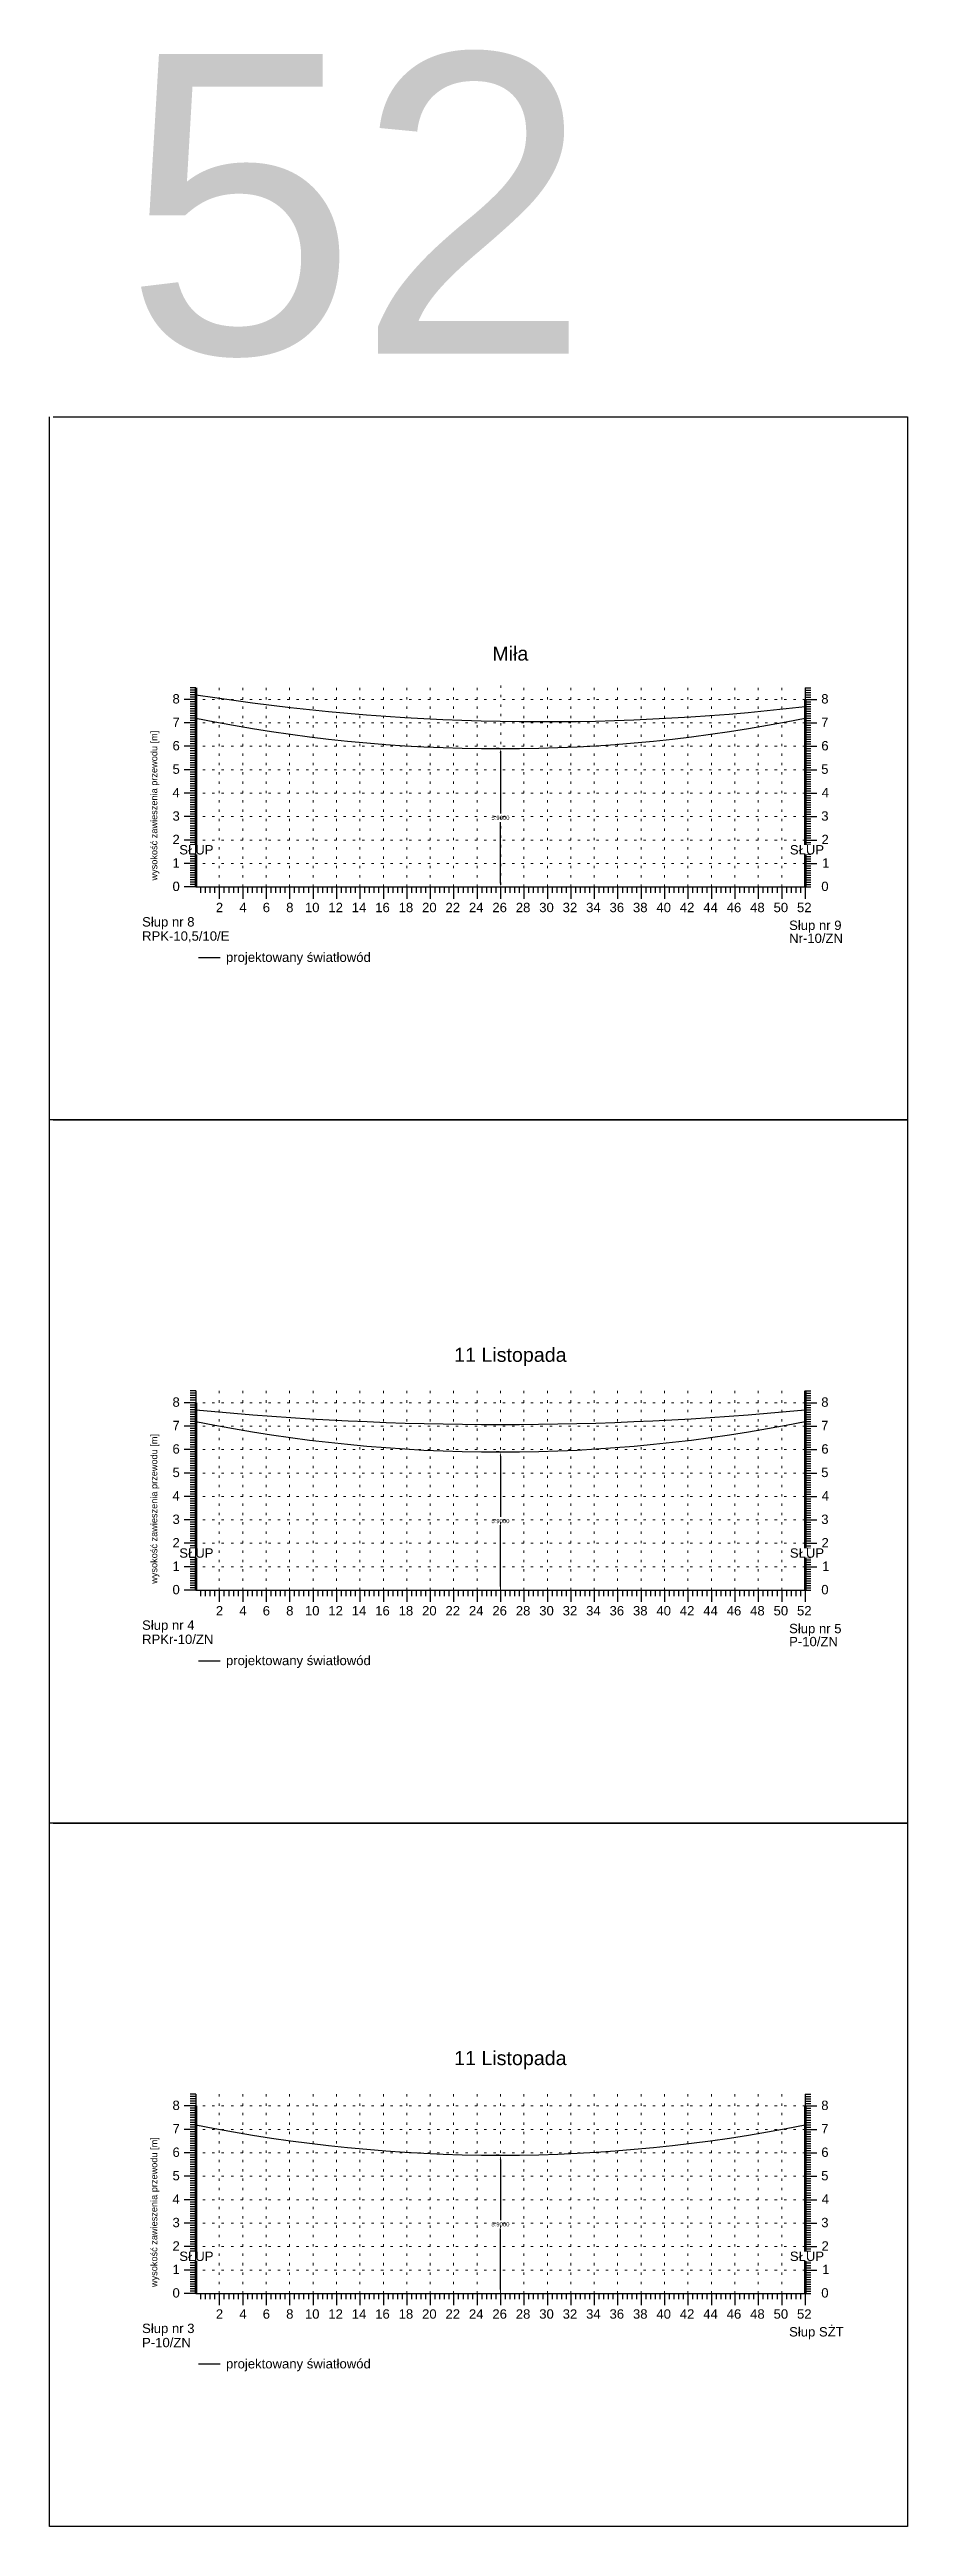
# Model space of a CAD drawing. Header units: metres. Extents: x -155 to 1812, y 681 to 886.
# Drawn here: x 1261 to 1297.6, y 770.5 to 876.2 of the extents above; entities that cross this region are included whole.
import ezdxf

# ---------------------------------------------------------------- set-up
doc = ezdxf.new("R2010")
doc.units = ezdxf.units.M
doc.header["$MEASUREMENT"] = 0
doc.linetypes.add('ACAD_ISO07W100', pattern=[3, 0, -3])
doc.layers.add('ramka', color=7, linetype='Continuous', plot=False)
doc.styles.get("Standard").update_dxf_attribs({"font": 'arial.ttf'})
doc.dimstyles.get("Standard").update_dxf_attribs({"dimtxt": 0.18, "dimasz": 0.18, "dimexe": 0.18, "dimexo": 0.0625, "dimgap": 0.09, "dimtad": 0, "dimtih": 1, "dimtoh": 1, "dimdec": 4, "dimzin": 0, "dimdsep": 46, "dimtxsty": 'Standard', "dimcen": 0.09, "dimadec": 0, "dimazin": 0, "dimtfac": 1, "dimtdec": 4, "dimtofl": 0, "dimtmove": 0, "dimatfit": 3, "dimfxl": 1, "dimtolj": 1, "dimtzin": 0, "dimarcsym": 0})

msp = doc.modelspace()

# ---------------------------------------------------------------- texts
at = {"lineweight": 25}
msp.add_text('52', height=12.782133, dxfattribs=at).set_placement((1264.19537, 863.21103))
for s, p in [('8', (1266.25473, 848.28669)), ('8', (1293.94038, 848.28669)), ('7', (1266.25473, 847.28669)), ('7', (1293.93738, 847.28669)), ('6', (1266.25473, 846.28669)), ('6', (1293.94311, 846.28669)), ('5', (1266.25473, 845.28669)), ('5', (1293.93765, 845.28669)), ('4', (1266.25473, 844.28669)), ('4', (1293.95839, 844.28669)), ('3', (1266.25473, 843.28669)), ('3', (1293.94038, 843.28669)), ('2', (1266.25473, 842.28669)), ('2', (1293.95156, 842.28669)), ('1', (1266.25473, 841.28669)), ('1', (1293.98021, 841.28669)), ('0', (1266.25473, 840.28669)), ('0', (1293.94201, 840.28669)), ('Słup nr 8', (1264.95674, 838.77224)), ('2', (1268.10517, 839.38511)), ('4', (1269.10517, 839.38511)), ('6', (1270.10517, 839.38511)), ('8', (1271.10517, 839.38511)), ('10', (1271.90517, 839.38511)), ('12', (1272.90517, 839.38511)), ('14', (1273.90517, 839.38511)), ('16', (1274.90517, 839.38511)), ('18', (1275.90517, 839.38511)), ('20', (1276.90517, 839.38511)), ('22', (1277.90517, 839.38511)), ('24', (1278.90517, 839.38511)), ('26', (1279.90517, 839.38511)), ('28', (1280.90517, 839.38511)), ('30', (1281.90517, 839.38511)), ('32', (1282.90517, 839.38511)), ('34', (1283.90517, 839.38511)), ('36', (1284.90517, 839.38511)), ('38', (1285.90517, 839.38511)), ('40', (1286.90517, 839.38511)), ('42', (1287.90517, 839.38511)), ('44', (1288.90517, 839.38511)), ('46', (1289.90517, 839.38511)), ('48', (1290.90517, 839.38511)), ('50', (1291.90517, 839.38511)), ('Słup nr 9', (1292.56839, 838.62613)), ('52', (1292.90517, 839.38511)), ('RPK-10,5/10/E', (1264.95674, 838.16735)), ('Nr-10/ZN', (1292.57001, 838.07118)), ('projektowany światłowód', (1268.53688, 837.26369)), ('8', (1266.25473, 818.28669)), ('8', (1293.94038, 818.28669)), ('7', (1266.25473, 817.28669)), ('7', (1293.93738, 817.28669)), ('6', (1266.25473, 816.28669)), ('6', (1293.94311, 816.28669)), ('4', (1266.25473, 814.28669)), ('5', (1266.25473, 815.28669)), ('5', (1293.93765, 815.28669)), ('4', (1293.95839, 814.28669)), ('3', (1266.25473, 813.28669)), ('3', (1293.94038, 813.28669)), ('2', (1266.25473, 812.28669)), ('2', (1293.95156, 812.28669)), ('1', (1266.25473, 811.28669)), ('1', (1293.98021, 811.28669)), ('0', (1266.25473, 810.28669)), ('0', (1293.94201, 810.28669)), ('2', (1268.10517, 809.38511)), ('4', (1269.10517, 809.38511)), ('6', (1270.10517, 809.38511)), ('8', (1271.10517, 809.38511)), ('10', (1271.90517, 809.38511)), ('12', (1272.90517, 809.38511)), ('14', (1273.90517, 809.38511)), ('16', (1274.90517, 809.38511)), ('18', (1275.90517, 809.38511)), ('20', (1276.90517, 809.38511)), ('22', (1277.90517, 809.38511)), ('24', (1278.90517, 809.38511)), ('26', (1279.90517, 809.38511)), ('28', (1280.90517, 809.38511)), ('30', (1281.90517, 809.38511)), ('32', (1282.90517, 809.38511)), ('34', (1283.90517, 809.38511)), ('36', (1284.90517, 809.38511)), ('38', (1285.90517, 809.38511)), ('40', (1286.90517, 809.38511)), ('42', (1287.90517, 809.38511)), ('44', (1288.90517, 809.38511)), ('46', (1289.90517, 809.38511)), ('48', (1290.90517, 809.38511)), ('50', (1291.90517, 809.38511)), ('52', (1292.90517, 809.38511)), ('Słup nr 4', (1264.95674, 808.77224)), ('RPKr-10/ZN', (1264.95674, 808.16735)), ('Słup nr 5', (1292.56839, 808.62613)), ('P-10/ZN', (1292.57001, 808.07118)), ('projektowany światłowód', (1268.53688, 807.26369)), ('8', (1266.25473, 788.28669)), ('8', (1293.94038, 788.28669)), ('7', (1266.25473, 787.28669)), ('7', (1293.93738, 787.28669)), ('6', (1266.25473, 786.28669)), ('6', (1293.94311, 786.28669)), ('5', (1266.25473, 785.28669)), ('5', (1293.93765, 785.28669)), ('4', (1266.25473, 784.28669)), ('4', (1293.95839, 784.28669)), ('3', (1266.25473, 783.28669)), ('3', (1293.94038, 783.28669)), ('2', (1266.25473, 782.28669)), ('2', (1293.95156, 782.28669)), ('1', (1266.25473, 781.28669)), ('1', (1293.98021, 781.28669)), ('0', (1266.25473, 780.28669)), ('2', (1268.10517, 779.38511)), ('4', (1269.10517, 779.38511)), ('6', (1270.10517, 779.38511)), ('8', (1271.10517, 779.38511)), ('10', (1271.90517, 779.38511)), ('12', (1272.90517, 779.38511)), ('14', (1273.90517, 779.38511)), ('16', (1274.90517, 779.38511)), ('18', (1275.90517, 779.38511)), ('20', (1276.90517, 779.38511)), ('22', (1277.90517, 779.38511)), ('24', (1278.90517, 779.38511)), ('26', (1279.90517, 779.38511)), ('28', (1280.90517, 779.38511)), ('30', (1281.90517, 779.38511)), ('32', (1282.90517, 779.38511)), ('34', (1283.90517, 779.38511)), ('36', (1284.90517, 779.38511)), ('38', (1285.90517, 779.38511)), ('40', (1286.90517, 779.38511)), ('42', (1287.90517, 779.38511)), ('44', (1288.90517, 779.38511)), ('46', (1289.90517, 779.38511)), ('48', (1290.90517, 779.38511)), ('50', (1291.90517, 779.38511)), ('52', (1292.90517, 779.38511)), ('0', (1293.94201, 780.28669)), ('Słup nr 3', (1264.95674, 778.77224)), ('Słup SŻT', (1292.56839, 778.62613)), ('P-10/ZN', (1264.95674, 778.16735)), ('projektowany światłowód', (1268.53688, 777.26369))]:
    msp.add_text(s, height=0.4).set_placement(p)
at = {"lineweight": 25, "char_height": 0.6, "width": 9.5967258, "attachment_point": 5}
for s, insert in [('Miła', (1280.67154, 850.41285)), ('11 Listopada', (1280.67154, 820.41285)), ('11 Listopada', (1280.67154, 790.41285))]:
    msp.add_mtext(s, dxfattribs=dict(at, insert=insert))

# ---------------------------------------------------------------- blocks, each defined once
blk = doc.blocks.new('*D189')
at = {"color": 0, "lineweight": -2}
for p, q in [((1280.19, 846.36), (1280.07, 846.36)), ((1280.25, 846.18), (1280.25, 843.59)), ((1280.25, 840.64), (1280.25, 843.23)), ((1269.91, 840.46), (1280.43, 840.46))]:
    blk.add_line(p, q, dxfattribs=at)
at = {"color": 0}
for points in [[(1280.28, 846.18), (1280.22, 846.18), (1280.25, 846.36)], [(1280.22, 840.64), (1280.28, 840.64), (1280.25, 840.46)]]:
    blk.add_solid(points, dxfattribs=at)
at = {"layer": 'Defpoints', "color": 0}
for p in [(1280.25, 846.36), (1269.85, 840.46), (1280.25, 840.46)]:
    blk.add_point(p, dxfattribs=at)
at = {"color": 0, "lineweight": 25, "insert": (1280.25, 843.41), "char_height": 0.18, "attachment_point": 5}
blk.add_mtext('\\A1;5.9000', dxfattribs=at)
blk = doc.blocks.new('*D285')
at = {"color": 0, "lineweight": -2}
for p, q in [((1280.19, 816.36), (1280.07, 816.36)), ((1280.25, 816.18), (1280.25, 813.59)), ((1280.25, 810.64), (1280.25, 813.23)), ((1269.91, 810.46), (1280.43, 810.46))]:
    blk.add_line(p, q, dxfattribs=at)
at = {"color": 0}
for points in [[(1280.28, 816.18), (1280.22, 816.18), (1280.25, 816.36)], [(1280.22, 810.64), (1280.28, 810.64), (1280.25, 810.46)]]:
    blk.add_solid(points, dxfattribs=at)
at = {"layer": 'Defpoints', "color": 0}
for p in [(1280.25, 816.36), (1269.85, 810.46), (1280.25, 810.46)]:
    blk.add_point(p, dxfattribs=at)
at = {"color": 0, "lineweight": 25, "insert": (1280.25, 813.41), "char_height": 0.18, "attachment_point": 5}
blk.add_mtext('\\A1;5.9000', dxfattribs=at)
blk = doc.blocks.new('*D310')
at = {"color": 0, "lineweight": -2}
for p, q in [((1280.19, 786.36), (1280.07, 786.36)), ((1280.25, 786.18), (1280.25, 783.59)), ((1280.25, 780.64), (1280.25, 783.23)), ((1269.91, 780.46), (1280.43, 780.46))]:
    blk.add_line(p, q, dxfattribs=at)
at = {"color": 0}
for points in [[(1280.28, 786.18), (1280.22, 786.18), (1280.25, 786.36)], [(1280.22, 780.64), (1280.28, 780.64), (1280.25, 780.46)]]:
    blk.add_solid(points, dxfattribs=at)
at = {"layer": 'Defpoints', "color": 0}
for p in [(1280.25, 786.36), (1269.85, 780.46), (1280.25, 780.46)]:
    blk.add_point(p, dxfattribs=at)
at = {"color": 0, "lineweight": 25, "insert": (1280.25, 783.41), "char_height": 0.18, "attachment_point": 5}
blk.add_mtext('\\A1;5.9000', dxfattribs=at)

# ---------------------------------------------------------------- dimensions: what is measured, and where the dimension line sits
at = {"lineweight": 25}
for base, p1, p2, picture, middle in [((1280.25199, 840.46078), (1280.25199, 846.36078), (1269.85199, 840.46078), '*D189', (1280.25199, 843.41078)), ((1280.25199, 810.46078), (1280.25199, 816.36078), (1269.85199, 810.46078), '*D285', (1280.25199, 813.41078)), ((1280.25199, 780.46078), (1280.25199, 786.36078), (1269.85199, 780.46078), '*D310', (1280.25199, 783.41078))]:
    dim = msp.add_linear_dim(base=base, p1=p1, p2=p2, angle=90, dimstyle='Standard', dxfattribs=at)
    dim.commit()
    dim.dimension.update_dxf_attribs({"geometry": picture, "text_midpoint": middle})

# ---------------------------------------------------------------- linework, layer by layer
for p, q in [((1267.25199, 848.96078), (1267.00199, 848.96078)), ((1267.25199, 848.86078), (1267.00199, 848.86078)), ((1267.25199, 848.76078), (1267.00199, 848.76078)), ((1267.25199, 848.66078), (1267.00199, 848.66078)), ((1267.25199, 848.56078), (1267.00199, 848.56078)), ((1267.25199, 848.96078), (1267.25199, 840.46078)), ((1293.25199, 848.96078), (1293.25199, 840.46078)), ((1293.25199, 848.96078), (1293.50199, 848.96078)), ((1293.25199, 848.86078), (1293.50199, 848.86078)), ((1293.25199, 848.76078), (1293.50199, 848.76078)), ((1293.25199, 848.66078), (1293.50199, 848.66078)), ((1293.25199, 848.56078), (1293.50199, 848.56078)), ((1267.25199, 848.46078), (1266.75199, 848.46078)), ((1267.25199, 848.46078), (1266.75199, 848.46078)), ((1267.25199, 847.46078), (1266.75199, 847.46078)), ((1267.25199, 847.46078), (1266.75199, 847.46078)), ((1267.25199, 848.36078), (1267.00199, 848.36078)), ((1267.25199, 848.26078), (1267.00199, 848.26078)), ((1267.25199, 848.16078), (1267.00199, 848.16078)), ((1267.25199, 848.06078), (1267.00199, 848.06078)), ((1267.25199, 847.96078), (1267.00199, 847.96078)), ((1267.25199, 847.86078), (1267.00199, 847.86078)), ((1267.25199, 847.76078), (1267.00199, 847.76078)), ((1267.25199, 847.66078), (1267.00199, 847.66078)), ((1267.25199, 847.56078), (1267.00199, 847.56078)), ((1293.25199, 848.46078), (1293.75199, 848.46078)), ((1293.25199, 848.46078), (1293.75199, 848.46078)), ((1293.25199, 848.36078), (1293.50199, 848.36078)), ((1293.25199, 848.26078), (1293.50199, 848.26078)), ((1293.25199, 848.16078), (1293.50199, 848.16078)), ((1293.25199, 848.06078), (1293.50199, 848.06078)), ((1293.25199, 847.96078), (1293.50199, 847.96078)), ((1293.25199, 847.86078), (1293.50199, 847.86078)), ((1293.25199, 847.76078), (1293.50199, 847.76078)), ((1293.25199, 847.66078), (1293.50199, 847.66078)), ((1293.25199, 847.56078), (1293.50199, 847.56078)), ((1293.25199, 847.46078), (1293.75199, 847.46078)), ((1293.25199, 847.46078), (1293.75199, 847.46078)), ((1267.25199, 846.46078), (1266.75199, 846.46078)), ((1267.25199, 846.46078), (1266.75199, 846.46078)), ((1267.25199, 847.36078), (1267.00199, 847.36078)), ((1267.25199, 847.26078), (1267.00199, 847.26078)), ((1267.25199, 847.16078), (1267.00199, 847.16078)), ((1267.25199, 847.06078), (1267.00199, 847.06078)), ((1267.25199, 846.96078), (1267.00199, 846.96078)), ((1267.25199, 846.86078), (1267.00199, 846.86078)), ((1267.25199, 846.76078), (1267.00199, 846.76078)), ((1267.25199, 846.66078), (1267.00199, 846.66078)), ((1267.25199, 846.56078), (1267.00199, 846.56078)), ((1267.25199, 846.36078), (1267.00199, 846.36078)), ((1293.25199, 847.36078), (1293.50199, 847.36078)), ((1293.25199, 847.26078), (1293.50199, 847.26078)), ((1293.25199, 847.16078), (1293.50199, 847.16078)), ((1293.25199, 847.06078), (1293.50199, 847.06078)), ((1293.25199, 846.96078), (1293.50199, 846.96078)), ((1293.25199, 846.86078), (1293.50199, 846.86078)), ((1293.25199, 846.76078), (1293.50199, 846.76078)), ((1293.25199, 846.66078), (1293.50199, 846.66078)), ((1293.25199, 846.56078), (1293.50199, 846.56078)), ((1293.25199, 846.46078), (1293.75199, 846.46078)), ((1293.25199, 846.46078), (1293.75199, 846.46078)), ((1293.25199, 846.36078), (1293.50199, 846.36078)), ((1267.25199, 845.46078), (1266.75199, 845.46078)), ((1267.25199, 845.46078), (1266.75199, 845.46078)), ((1267.25199, 846.26078), (1267.00199, 846.26078)), ((1267.25199, 846.16078), (1267.00199, 846.16078)), ((1267.25199, 846.06078), (1267.00199, 846.06078)), ((1267.25199, 845.96078), (1267.00199, 845.96078)), ((1267.25199, 845.86078), (1267.00199, 845.86078)), ((1267.25199, 845.76078), (1267.00199, 845.76078)), ((1267.25199, 845.66078), (1267.00199, 845.66078)), ((1267.25199, 845.56078), (1267.00199, 845.56078)), ((1267.25199, 845.36078), (1267.00199, 845.36078)), ((1293.25199, 846.26078), (1293.50199, 846.26078)), ((1293.25199, 846.16078), (1293.50199, 846.16078)), ((1293.25199, 846.06078), (1293.50199, 846.06078)), ((1293.25199, 845.96078), (1293.50199, 845.96078)), ((1293.25199, 845.86078), (1293.50199, 845.86078)), ((1293.25199, 845.76078), (1293.50199, 845.76078)), ((1293.25199, 845.66078), (1293.50199, 845.66078)), ((1293.25199, 845.56078), (1293.50199, 845.56078)), ((1293.25199, 845.46078), (1293.75199, 845.46078)), ((1293.25199, 845.46078), (1293.75199, 845.46078)), ((1293.25199, 845.36078), (1293.50199, 845.36078)), ((1267.25199, 844.46078), (1266.75199, 844.46078)), ((1267.25199, 844.46078), (1266.75199, 844.46078)), ((1267.25199, 845.26078), (1267.00199, 845.26078)), ((1267.25199, 845.16078), (1267.00199, 845.16078)), ((1267.25199, 845.06078), (1267.00199, 845.06078)), ((1267.25199, 844.96078), (1267.00199, 844.96078)), ((1267.25199, 844.86078), (1267.00199, 844.86078)), ((1267.25199, 844.76078), (1267.00199, 844.76078)), ((1267.25199, 844.66078), (1267.00199, 844.66078)), ((1267.25199, 844.56078), (1267.00199, 844.56078)), ((1267.25199, 844.36078), (1267.00199, 844.36078)), ((1267.25199, 844.26078), (1267.00199, 844.26078)), ((1293.25199, 845.26078), (1293.50199, 845.26078)), ((1293.25199, 845.16078), (1293.50199, 845.16078)), ((1293.25199, 845.06078), (1293.50199, 845.06078)), ((1293.25199, 844.96078), (1293.50199, 844.96078)), ((1293.25199, 844.86078), (1293.50199, 844.86078)), ((1293.25199, 844.76078), (1293.50199, 844.76078)), ((1293.25199, 844.66078), (1293.50199, 844.66078)), ((1293.25199, 844.56078), (1293.50199, 844.56078)), ((1293.25199, 844.46078), (1293.75199, 844.46078)), ((1293.25199, 844.46078), (1293.75199, 844.46078)), ((1293.25199, 844.36078), (1293.50199, 844.36078)), ((1293.25199, 844.26078), (1293.50199, 844.26078)), ((1267.25199, 843.46078), (1266.75199, 843.46078)), ((1267.25199, 843.46078), (1266.75199, 843.46078)), ((1267.25199, 844.16078), (1267.00199, 844.16078)), ((1267.25199, 844.06078), (1267.00199, 844.06078)), ((1267.25199, 843.96078), (1267.00199, 843.96078)), ((1267.25199, 843.86078), (1267.00199, 843.86078)), ((1267.25199, 843.76078), (1267.00199, 843.76078)), ((1267.25199, 843.66078), (1267.00199, 843.66078)), ((1267.25199, 843.56078), (1267.00199, 843.56078)), ((1267.25199, 843.36078), (1267.00199, 843.36078)), ((1267.25199, 843.26078), (1267.00199, 843.26078)), ((1293.25199, 844.16078), (1293.50199, 844.16078)), ((1293.25199, 844.06078), (1293.50199, 844.06078)), ((1293.25199, 843.96078), (1293.50199, 843.96078)), ((1293.25199, 843.86078), (1293.50199, 843.86078)), ((1293.25199, 843.76078), (1293.50199, 843.76078)), ((1293.25199, 843.66078), (1293.50199, 843.66078)), ((1293.25199, 843.56078), (1293.50199, 843.56078)), ((1293.25199, 843.46078), (1293.75199, 843.46078)), ((1293.25199, 843.46078), (1293.75199, 843.46078)), ((1293.25199, 843.36078), (1293.50199, 843.36078)), ((1293.25199, 843.26078), (1293.50199, 843.26078)), ((1267.25199, 842.46078), (1266.75199, 842.46078)), ((1267.25199, 842.46078), (1266.75199, 842.46078)), ((1267.25199, 843.16078), (1267.00199, 843.16078)), ((1267.25199, 843.06078), (1267.00199, 843.06078)), ((1267.25199, 842.96078), (1267.00199, 842.96078)), ((1267.25199, 842.86078), (1267.00199, 842.86078)), ((1267.25199, 842.76078), (1267.00199, 842.76078)), ((1267.25199, 842.66078), (1267.00199, 842.66078)), ((1267.25199, 842.56078), (1267.00199, 842.56078)), ((1267.25199, 842.36078), (1267.00199, 842.36078)), ((1267.25199, 842.26078), (1267.00199, 842.26078)), ((1267.25199, 842.16078), (1267.00199, 842.16078)), ((1293.25199, 843.16078), (1293.50199, 843.16078)), ((1293.25199, 843.06078), (1293.50199, 843.06078)), ((1293.25199, 842.96078), (1293.50199, 842.96078)), ((1293.25199, 842.86078), (1293.50199, 842.86078)), ((1293.25199, 842.76078), (1293.50199, 842.76078)), ((1293.25199, 842.66078), (1293.50199, 842.66078)), ((1293.25199, 842.56078), (1293.50199, 842.56078)), ((1293.25199, 842.46078), (1293.75199, 842.46078)), ((1293.25199, 842.46078), (1293.75199, 842.46078)), ((1293.25199, 842.36078), (1293.50199, 842.36078)), ((1293.25199, 842.26078), (1293.50199, 842.26078)), ((1293.25199, 842.16078), (1293.50199, 842.16078)), ((1267.25199, 841.46078), (1266.75199, 841.46078)), ((1267.25199, 841.46078), (1266.75199, 841.46078)), ((1267.25199, 842.06078), (1267.00199, 842.06078)), ((1267.25199, 841.96078), (1267.00199, 841.96078)), ((1267.25199, 841.86078), (1267.00199, 841.86078)), ((1267.25199, 841.76078), (1267.00199, 841.76078)), ((1267.25199, 841.66078), (1267.00199, 841.66078)), ((1267.25199, 841.56078), (1267.00199, 841.56078)), ((1267.25199, 841.36078), (1267.00199, 841.36078)), ((1267.25199, 841.26078), (1267.00199, 841.26078)), ((1267.25199, 841.16078), (1267.00199, 841.16078)), ((1293.25199, 842.06078), (1293.50199, 842.06078)), ((1293.25199, 841.96078), (1293.50199, 841.96078)), ((1293.25199, 841.86078), (1293.50199, 841.86078)), ((1293.25199, 841.76078), (1293.50199, 841.76078)), ((1293.25199, 841.66078), (1293.50199, 841.66078)), ((1293.25199, 841.56078), (1293.50199, 841.56078)), ((1293.25199, 841.46078), (1293.75199, 841.46078)), ((1293.25199, 841.46078), (1293.75199, 841.46078)), ((1293.25199, 841.36078), (1293.50199, 841.36078)), ((1293.25199, 841.26078), (1293.50199, 841.26078)), ((1293.25199, 841.16078), (1293.50199, 841.16078)), ((1267.25199, 840.46078), (1266.75199, 840.46078)), ((1267.25199, 841.06078), (1267.00199, 841.06078)), ((1267.25199, 840.96078), (1267.00199, 840.96078)), ((1267.25199, 840.86078), (1267.00199, 840.86078)), ((1267.25199, 840.76078), (1267.00199, 840.76078)), ((1267.25199, 840.66078), (1267.00199, 840.66078)), ((1267.25199, 840.56078), (1267.00199, 840.56078)), ((1267.25199, 840.46078), (1267.00199, 840.46078)), ((1267.25199, 840.46078), (1293.25199, 840.46078)), ((1267.45199, 840.46078), (1267.45199, 840.21078)), ((1267.65199, 840.46078), (1267.65199, 840.21078)), ((1267.85199, 840.46078), (1267.85199, 840.21078)), ((1268.05199, 840.46078), (1268.05199, 840.21078)), ((1268.25199, 840.46078), (1268.25199, 839.96078)), ((1268.45199, 840.46078), (1268.45199, 840.21078)), ((1268.65199, 840.46078), (1268.65199, 840.21078)), ((1268.85199, 840.46078), (1268.85199, 840.21078)), ((1269.05199, 840.46078), (1269.05199, 840.21078)), ((1269.25199, 840.46078), (1269.25199, 839.96078)), ((1269.45199, 840.46078), (1269.45199, 840.21078)), ((1269.65199, 840.46078), (1269.65199, 840.21078)), ((1269.85199, 840.46078), (1269.85199, 840.21078)), ((1270.05199, 840.46078), (1270.05199, 840.21078)), ((1270.25199, 840.46078), (1270.25199, 839.96078)), ((1270.45199, 840.46078), (1270.45199, 840.21078)), ((1270.65199, 840.46078), (1270.65199, 840.21078)), ((1270.85199, 840.46078), (1270.85199, 840.21078)), ((1271.05199, 840.46078), (1271.05199, 840.21078)), ((1271.25199, 840.46078), (1271.25199, 839.96078)), ((1271.45199, 840.46078), (1271.45199, 840.21078)), ((1271.65199, 840.46078), (1271.65199, 840.21078)), ((1271.85199, 840.46078), (1271.85199, 840.21078)), ((1272.05199, 840.46078), (1272.05199, 840.21078)), ((1272.25199, 840.46078), (1272.25199, 839.96078)), ((1272.45199, 840.46078), (1272.45199, 840.21078)), ((1272.65199, 840.46078), (1272.65199, 840.21078)), ((1272.85199, 840.46078), (1272.85199, 840.21078)), ((1273.05199, 840.46078), (1273.05199, 840.21078)), ((1273.25199, 840.46078), (1273.25199, 839.96078)), ((1273.45199, 840.46078), (1273.45199, 840.21078)), ((1273.65199, 840.46078), (1273.65199, 840.21078)), ((1273.85199, 840.46078), (1273.85199, 840.21078)), ((1274.05199, 840.46078), (1274.05199, 840.21078)), ((1274.25199, 840.46078), (1274.25199, 839.96078)), ((1274.45199, 840.46078), (1274.45199, 840.21078)), ((1274.65199, 840.46078), (1274.65199, 840.21078)), ((1274.85199, 840.46078), (1274.85199, 840.21078)), ((1275.05199, 840.46078), (1275.05199, 840.21078)), ((1275.25199, 840.46078), (1275.25199, 839.96078)), ((1275.45199, 840.46078), (1275.45199, 840.21078)), ((1275.65199, 840.46078), (1275.65199, 840.21078)), ((1275.85199, 840.46078), (1275.85199, 840.21078)), ((1276.05199, 840.46078), (1276.05199, 840.21078)), ((1276.25199, 840.46078), (1276.25199, 839.96078)), ((1276.45199, 840.46078), (1276.45199, 840.21078)), ((1276.65199, 840.46078), (1276.65199, 840.21078)), ((1276.85199, 840.46078), (1276.85199, 840.21078)), ((1277.05199, 840.46078), (1277.05199, 840.21078)), ((1277.25199, 840.46078), (1277.25199, 839.96078)), ((1277.45199, 840.46078), (1277.45199, 840.21078)), ((1277.65199, 840.46078), (1277.65199, 840.21078)), ((1277.85199, 840.46078), (1277.85199, 840.21078)), ((1278.05199, 840.46078), (1278.05199, 840.21078)), ((1278.25199, 840.46078), (1278.25199, 839.96078)), ((1278.45199, 840.46078), (1278.45199, 840.21078)), ((1278.65199, 840.46078), (1278.65199, 840.21078)), ((1278.85199, 840.46078), (1278.85199, 840.21078)), ((1279.05199, 840.46078), (1279.05199, 840.21078)), ((1279.25199, 840.46078), (1279.25199, 839.96078)), ((1279.45199, 840.46078), (1279.45199, 840.21078)), ((1279.65199, 840.46078), (1279.65199, 840.21078)), ((1279.85199, 840.46078), (1279.85199, 840.21078)), ((1280.05199, 840.46078), (1280.05199, 840.21078)), ((1280.25199, 840.46078), (1280.25199, 839.96078)), ((1280.45199, 840.46078), (1280.45199, 840.21078)), ((1280.65199, 840.46078), (1280.65199, 840.21078)), ((1280.85199, 840.46078), (1280.85199, 840.21078)), ((1281.05199, 840.46078), (1281.05199, 840.21078)), ((1281.25199, 840.46078), (1281.25199, 839.96078)), ((1281.45199, 840.46078), (1281.45199, 840.21078)), ((1281.65199, 840.46078), (1281.65199, 840.21078)), ((1281.85199, 840.46078), (1281.85199, 840.21078)), ((1282.05199, 840.46078), (1282.05199, 840.21078)), ((1282.25199, 840.46078), (1282.25199, 839.96078)), ((1282.45199, 840.46078), (1282.45199, 840.21078)), ((1282.65199, 840.46078), (1282.65199, 840.21078)), ((1282.85199, 840.46078), (1282.85199, 840.21078)), ((1283.05199, 840.46078), (1283.05199, 840.21078)), ((1283.25199, 840.46078), (1283.25199, 839.96078)), ((1283.45199, 840.46078), (1283.45199, 840.21078)), ((1283.65199, 840.46078), (1283.65199, 840.21078)), ((1283.85199, 840.46078), (1283.85199, 840.21078)), ((1284.05199, 840.46078), (1284.05199, 840.21078)), ((1284.25199, 840.46078), (1284.25199, 839.96078)), ((1284.45199, 840.46078), (1284.45199, 840.21078)), ((1284.65199, 840.46078), (1284.65199, 840.21078)), ((1284.85199, 840.46078), (1284.85199, 840.21078)), ((1285.05199, 840.46078), (1285.05199, 840.21078)), ((1285.25199, 840.46078), (1285.25199, 839.96078)), ((1285.45199, 840.46078), (1285.45199, 840.21078)), ((1285.65199, 840.46078), (1285.65199, 840.21078)), ((1285.85199, 840.46078), (1285.85199, 840.21078)), ((1286.05199, 840.46078), (1286.05199, 840.21078)), ((1286.25199, 840.46078), (1286.25199, 839.96078)), ((1286.25199, 840.46078), (1286.25199, 839.96078)), ((1286.45199, 840.46078), (1286.45199, 840.21078)), ((1286.65199, 840.46078), (1286.65199, 840.21078)), ((1286.85199, 840.46078), (1286.85199, 840.21078)), ((1287.05199, 840.46078), (1287.05199, 840.21078)), ((1287.25199, 840.46078), (1287.25199, 839.96078)), ((1287.25199, 840.46078), (1287.25199, 839.96078)), ((1287.45199, 840.46078), (1287.45199, 840.21078)), ((1287.65199, 840.46078), (1287.65199, 840.21078)), ((1287.85199, 840.46078), (1287.85199, 840.21078)), ((1288.05199, 840.46078), (1288.05199, 840.21078)), ((1288.25199, 840.46078), (1288.25199, 839.96078)), ((1288.25199, 840.46078), (1288.25199, 839.96078)), ((1288.45199, 840.46078), (1288.45199, 840.21078)), ((1288.65199, 840.46078), (1288.65199, 840.21078)), ((1288.85199, 840.46078), (1288.85199, 840.21078)), ((1289.05199, 840.46078), (1289.05199, 840.21078)), ((1289.25199, 840.46078), (1289.25199, 839.96078)), ((1289.25199, 840.46078), (1289.25199, 839.96078)), ((1289.45199, 840.46078), (1289.45199, 840.21078)), ((1289.65199, 840.46078), (1289.65199, 840.21078)), ((1289.85199, 840.46078), (1289.85199, 840.21078)), ((1290.05199, 840.46078), (1290.05199, 840.21078)), ((1290.25199, 840.46078), (1290.25199, 839.96078)), ((1290.25199, 840.46078), (1290.25199, 839.96078)), ((1290.45199, 840.46078), (1290.45199, 840.21078)), ((1290.65199, 840.46078), (1290.65199, 840.21078)), ((1290.85199, 840.46078), (1290.85199, 840.21078)), ((1291.05199, 840.46078), (1291.05199, 840.21078)), ((1291.25199, 840.46078), (1291.25199, 839.96078)), ((1291.25199, 840.46078), (1291.25199, 839.96078)), ((1291.45199, 840.46078), (1291.45199, 840.21078)), ((1291.65199, 840.46078), (1291.65199, 840.21078)), ((1291.75199, 840.46078), (1292.25199, 840.46078)), ((1291.85199, 840.46078), (1291.85199, 840.21078)), ((1292.05199, 840.46078), (1292.05199, 840.21078)), ((1292.25199, 840.46078), (1292.25199, 839.96078)), ((1292.25199, 840.46078), (1292.25199, 839.96078)), ((1292.45199, 840.46078), (1292.45199, 840.21078)), ((1292.65199, 840.46078), (1292.65199, 840.21078)), ((1292.85199, 840.46078), (1292.85199, 840.21078)), ((1293.05199, 840.46078), (1293.05199, 840.21078)), ((1293.25199, 841.06078), (1293.50199, 841.06078)), ((1293.25199, 840.96078), (1293.50199, 840.96078)), ((1293.25199, 840.86078), (1293.50199, 840.86078)), ((1293.25199, 840.76078), (1293.50199, 840.76078)), ((1293.25199, 840.66078), (1293.50199, 840.66078)), ((1293.25199, 840.56078), (1293.50199, 840.56078)), ((1293.25199, 840.46078), (1293.50199, 840.46078)), ((1293.25199, 840.46078), (1293.25199, 839.96078)), ((1293.25199, 840.46078), (1293.25199, 839.96078)), ((1267.25199, 818.96078), (1267.00199, 818.96078)), ((1267.25199, 818.96078), (1267.25199, 810.46078)), ((1293.25199, 818.96078), (1293.25199, 810.46078)), ((1293.25199, 818.96078), (1293.50199, 818.96078)), ((1267.25199, 818.46078), (1266.75199, 818.46078)), ((1267.25199, 818.46078), (1266.75199, 818.46078)), ((1267.25199, 818.86078), (1267.00199, 818.86078)), ((1267.25199, 818.76078), (1267.00199, 818.76078)), ((1267.25199, 818.66078), (1267.00199, 818.66078)), ((1267.25199, 818.56078), (1267.00199, 818.56078)), ((1267.25199, 818.36078), (1267.00199, 818.36078)), ((1267.25199, 818.26078), (1267.00199, 818.26078)), ((1267.25199, 818.16078), (1267.00199, 818.16078)), ((1267.25199, 818.06078), (1267.00199, 818.06078)), ((1267.25199, 817.96078), (1267.00199, 817.96078)), ((1267.25199, 817.86078), (1267.00199, 817.86078)), ((1293.25199, 818.86078), (1293.50199, 818.86078)), ((1293.25199, 818.76078), (1293.50199, 818.76078)), ((1293.25199, 818.66078), (1293.50199, 818.66078)), ((1293.25199, 818.56078), (1293.50199, 818.56078)), ((1293.25199, 818.46078), (1293.75199, 818.46078)), ((1293.25199, 818.46078), (1293.75199, 818.46078)), ((1293.25199, 818.36078), (1293.50199, 818.36078)), ((1293.25199, 818.26078), (1293.50199, 818.26078)), ((1293.25199, 818.16078), (1293.50199, 818.16078)), ((1293.25199, 818.06078), (1293.50199, 818.06078)), ((1293.25199, 817.96078), (1293.50199, 817.96078)), ((1293.25199, 817.86078), (1293.50199, 817.86078)), ((1267.25199, 817.46078), (1266.75199, 817.46078)), ((1267.25199, 817.46078), (1266.75199, 817.46078)), ((1267.25199, 817.76078), (1267.00199, 817.76078)), ((1267.25199, 817.66078), (1267.00199, 817.66078)), ((1267.25199, 817.56078), (1267.00199, 817.56078)), ((1267.25199, 817.36078), (1267.00199, 817.36078)), ((1267.25199, 817.26078), (1267.00199, 817.26078)), ((1267.25199, 817.16078), (1267.00199, 817.16078)), ((1267.25199, 817.06078), (1267.00199, 817.06078)), ((1267.25199, 816.96078), (1267.00199, 816.96078)), ((1267.25199, 816.86078), (1267.00199, 816.86078)), ((1293.25199, 817.76078), (1293.50199, 817.76078)), ((1293.25199, 817.66078), (1293.50199, 817.66078)), ((1293.25199, 817.56078), (1293.50199, 817.56078)), ((1293.25199, 817.46078), (1293.75199, 817.46078)), ((1293.25199, 817.46078), (1293.75199, 817.46078)), ((1293.25199, 817.36078), (1293.50199, 817.36078)), ((1293.25199, 817.26078), (1293.50199, 817.26078)), ((1293.25199, 817.16078), (1293.50199, 817.16078)), ((1293.25199, 817.06078), (1293.50199, 817.06078)), ((1293.25199, 816.96078), (1293.50199, 816.96078)), ((1293.25199, 816.86078), (1293.50199, 816.86078)), ((1267.25199, 816.46078), (1266.75199, 816.46078)), ((1267.25199, 816.46078), (1266.75199, 816.46078)), ((1267.25199, 816.76078), (1267.00199, 816.76078)), ((1267.25199, 816.66078), (1267.00199, 816.66078)), ((1267.25199, 816.56078), (1267.00199, 816.56078)), ((1267.25199, 816.36078), (1267.00199, 816.36078)), ((1267.25199, 816.26078), (1267.00199, 816.26078)), ((1267.25199, 816.16078), (1267.00199, 816.16078)), ((1267.25199, 816.06078), (1267.00199, 816.06078)), ((1267.25199, 815.96078), (1267.00199, 815.96078)), ((1267.25199, 815.86078), (1267.00199, 815.86078)), ((1267.25199, 815.76078), (1267.00199, 815.76078)), ((1293.25199, 816.76078), (1293.50199, 816.76078)), ((1293.25199, 816.66078), (1293.50199, 816.66078)), ((1293.25199, 816.56078), (1293.50199, 816.56078)), ((1293.25199, 816.46078), (1293.75199, 816.46078)), ((1293.25199, 816.46078), (1293.75199, 816.46078)), ((1293.25199, 816.36078), (1293.50199, 816.36078)), ((1293.25199, 816.26078), (1293.50199, 816.26078)), ((1293.25199, 816.16078), (1293.50199, 816.16078)), ((1293.25199, 816.06078), (1293.50199, 816.06078)), ((1293.25199, 815.96078), (1293.50199, 815.96078)), ((1293.25199, 815.86078), (1293.50199, 815.86078)), ((1293.25199, 815.76078), (1293.50199, 815.76078)), ((1267.25199, 815.46078), (1266.75199, 815.46078)), ((1267.25199, 815.46078), (1266.75199, 815.46078)), ((1267.25199, 815.66078), (1267.00199, 815.66078)), ((1267.25199, 815.56078), (1267.00199, 815.56078)), ((1267.25199, 815.36078), (1267.00199, 815.36078)), ((1267.25199, 815.26078), (1267.00199, 815.26078)), ((1267.25199, 815.16078), (1267.00199, 815.16078)), ((1267.25199, 815.06078), (1267.00199, 815.06078)), ((1267.25199, 814.96078), (1267.00199, 814.96078)), ((1267.25199, 814.86078), (1267.00199, 814.86078)), ((1267.25199, 814.76078), (1267.00199, 814.76078)), ((1267.25199, 814.66078), (1267.00199, 814.66078)), ((1293.25199, 815.66078), (1293.50199, 815.66078)), ((1293.25199, 815.56078), (1293.50199, 815.56078)), ((1293.25199, 815.46078), (1293.75199, 815.46078)), ((1293.25199, 815.46078), (1293.75199, 815.46078)), ((1293.25199, 815.36078), (1293.50199, 815.36078)), ((1293.25199, 815.26078), (1293.50199, 815.26078)), ((1293.25199, 815.16078), (1293.50199, 815.16078)), ((1293.25199, 815.06078), (1293.50199, 815.06078)), ((1293.25199, 814.96078), (1293.50199, 814.96078)), ((1293.25199, 814.86078), (1293.50199, 814.86078)), ((1293.25199, 814.76078), (1293.50199, 814.76078)), ((1293.25199, 814.66078), (1293.50199, 814.66078)), ((1267.25199, 814.46078), (1266.75199, 814.46078)), ((1267.25199, 814.46078), (1266.75199, 814.46078)), ((1267.25199, 814.56078), (1267.00199, 814.56078)), ((1267.25199, 814.36078), (1267.00199, 814.36078)), ((1267.25199, 814.26078), (1267.00199, 814.26078)), ((1267.25199, 814.16078), (1267.00199, 814.16078)), ((1267.25199, 814.06078), (1267.00199, 814.06078)), ((1267.25199, 813.96078), (1267.00199, 813.96078)), ((1267.25199, 813.86078), (1267.00199, 813.86078)), ((1267.25199, 813.76078), (1267.00199, 813.76078)), ((1267.25199, 813.66078), (1267.00199, 813.66078)), ((1293.25199, 814.56078), (1293.50199, 814.56078)), ((1293.25199, 814.46078), (1293.75199, 814.46078)), ((1293.25199, 814.46078), (1293.75199, 814.46078)), ((1293.25199, 814.36078), (1293.50199, 814.36078)), ((1293.25199, 814.26078), (1293.50199, 814.26078)), ((1293.25199, 814.16078), (1293.50199, 814.16078)), ((1293.25199, 814.06078), (1293.50199, 814.06078)), ((1293.25199, 813.96078), (1293.50199, 813.96078)), ((1293.25199, 813.86078), (1293.50199, 813.86078)), ((1293.25199, 813.76078), (1293.50199, 813.76078)), ((1293.25199, 813.66078), (1293.50199, 813.66078)), ((1267.25199, 813.46078), (1266.75199, 813.46078)), ((1267.25199, 813.46078), (1266.75199, 813.46078)), ((1267.25199, 813.56078), (1267.00199, 813.56078)), ((1267.25199, 813.36078), (1267.00199, 813.36078)), ((1267.25199, 813.26078), (1267.00199, 813.26078)), ((1267.25199, 813.16078), (1267.00199, 813.16078)), ((1267.25199, 813.06078), (1267.00199, 813.06078)), ((1267.25199, 812.96078), (1267.00199, 812.96078)), ((1267.25199, 812.86078), (1267.00199, 812.86078)), ((1267.25199, 812.76078), (1267.00199, 812.76078)), ((1267.25199, 812.66078), (1267.00199, 812.66078)), ((1267.25199, 812.56078), (1267.00199, 812.56078)), ((1293.25199, 813.56078), (1293.50199, 813.56078)), ((1293.25199, 813.46078), (1293.75199, 813.46078)), ((1293.25199, 813.46078), (1293.75199, 813.46078)), ((1293.25199, 813.36078), (1293.50199, 813.36078)), ((1293.25199, 813.26078), (1293.50199, 813.26078)), ((1293.25199, 813.16078), (1293.50199, 813.16078)), ((1293.25199, 813.06078), (1293.50199, 813.06078)), ((1293.25199, 812.96078), (1293.50199, 812.96078)), ((1293.25199, 812.86078), (1293.50199, 812.86078)), ((1293.25199, 812.76078), (1293.50199, 812.76078)), ((1293.25199, 812.66078), (1293.50199, 812.66078)), ((1293.25199, 812.56078), (1293.50199, 812.56078)), ((1267.25199, 812.46078), (1266.75199, 812.46078)), ((1267.25199, 812.46078), (1266.75199, 812.46078)), ((1267.25199, 812.36078), (1267.00199, 812.36078)), ((1267.25199, 812.26078), (1267.00199, 812.26078)), ((1267.25199, 812.16078), (1267.00199, 812.16078)), ((1267.25199, 812.06078), (1267.00199, 812.06078)), ((1267.25199, 811.96078), (1267.00199, 811.96078)), ((1267.25199, 811.86078), (1267.00199, 811.86078)), ((1267.25199, 811.76078), (1267.00199, 811.76078)), ((1267.25199, 811.66078), (1267.00199, 811.66078)), ((1267.25199, 811.56078), (1267.00199, 811.56078)), ((1293.25199, 812.46078), (1293.75199, 812.46078)), ((1293.25199, 812.46078), (1293.75199, 812.46078)), ((1293.25199, 812.36078), (1293.50199, 812.36078)), ((1293.25199, 812.26078), (1293.50199, 812.26078)), ((1293.25199, 812.16078), (1293.50199, 812.16078)), ((1293.25199, 812.06078), (1293.50199, 812.06078)), ((1293.25199, 811.96078), (1293.50199, 811.96078)), ((1293.25199, 811.86078), (1293.50199, 811.86078)), ((1293.25199, 811.76078), (1293.50199, 811.76078)), ((1293.25199, 811.66078), (1293.50199, 811.66078)), ((1293.25199, 811.56078), (1293.50199, 811.56078)), ((1267.25199, 811.46078), (1266.75199, 811.46078)), ((1267.25199, 811.46078), (1266.75199, 811.46078)), ((1267.25199, 810.46078), (1266.75199, 810.46078)), ((1267.25199, 811.36078), (1267.00199, 811.36078)), ((1267.25199, 811.26078), (1267.00199, 811.26078)), ((1267.25199, 811.16078), (1267.00199, 811.16078)), ((1267.25199, 811.06078), (1267.00199, 811.06078)), ((1267.25199, 810.96078), (1267.00199, 810.96078)), ((1267.25199, 810.86078), (1267.00199, 810.86078)), ((1267.25199, 810.76078), (1267.00199, 810.76078)), ((1267.25199, 810.66078), (1267.00199, 810.66078)), ((1267.25199, 810.56078), (1267.00199, 810.56078)), ((1267.25199, 810.46078), (1267.00199, 810.46078)), ((1267.25199, 810.46078), (1293.25199, 810.46078)), ((1267.45199, 810.46078), (1267.45199, 810.21078)), ((1267.65199, 810.46078), (1267.65199, 810.21078)), ((1267.85199, 810.46078), (1267.85199, 810.21078)), ((1268.05199, 810.46078), (1268.05199, 810.21078)), ((1268.25199, 810.46078), (1268.25199, 809.96078)), ((1268.45199, 810.46078), (1268.45199, 810.21078)), ((1268.65199, 810.46078), (1268.65199, 810.21078)), ((1268.85199, 810.46078), (1268.85199, 810.21078)), ((1269.05199, 810.46078), (1269.05199, 810.21078)), ((1269.25199, 810.46078), (1269.25199, 809.96078)), ((1269.45199, 810.46078), (1269.45199, 810.21078)), ((1269.65199, 810.46078), (1269.65199, 810.21078)), ((1269.85199, 810.46078), (1269.85199, 810.21078)), ((1270.05199, 810.46078), (1270.05199, 810.21078)), ((1270.25199, 810.46078), (1270.25199, 809.96078)), ((1270.45199, 810.46078), (1270.45199, 810.21078)), ((1270.65199, 810.46078), (1270.65199, 810.21078)), ((1270.85199, 810.46078), (1270.85199, 810.21078)), ((1271.05199, 810.46078), (1271.05199, 810.21078)), ((1271.25199, 810.46078), (1271.25199, 809.96078)), ((1271.45199, 810.46078), (1271.45199, 810.21078)), ((1271.65199, 810.46078), (1271.65199, 810.21078)), ((1271.85199, 810.46078), (1271.85199, 810.21078)), ((1272.05199, 810.46078), (1272.05199, 810.21078)), ((1272.25199, 810.46078), (1272.25199, 809.96078)), ((1272.45199, 810.46078), (1272.45199, 810.21078)), ((1272.65199, 810.46078), (1272.65199, 810.21078)), ((1272.85199, 810.46078), (1272.85199, 810.21078)), ((1273.05199, 810.46078), (1273.05199, 810.21078)), ((1273.25199, 810.46078), (1273.25199, 809.96078)), ((1273.45199, 810.46078), (1273.45199, 810.21078)), ((1273.65199, 810.46078), (1273.65199, 810.21078)), ((1273.85199, 810.46078), (1273.85199, 810.21078)), ((1274.05199, 810.46078), (1274.05199, 810.21078)), ((1274.25199, 810.46078), (1274.25199, 809.96078)), ((1274.45199, 810.46078), (1274.45199, 810.21078)), ((1274.65199, 810.46078), (1274.65199, 810.21078)), ((1274.85199, 810.46078), (1274.85199, 810.21078)), ((1275.05199, 810.46078), (1275.05199, 810.21078)), ((1275.25199, 810.46078), (1275.25199, 809.96078)), ((1275.45199, 810.46078), (1275.45199, 810.21078)), ((1275.65199, 810.46078), (1275.65199, 810.21078)), ((1275.85199, 810.46078), (1275.85199, 810.21078)), ((1276.05199, 810.46078), (1276.05199, 810.21078)), ((1276.25199, 810.46078), (1276.25199, 809.96078)), ((1276.45199, 810.46078), (1276.45199, 810.21078)), ((1276.65199, 810.46078), (1276.65199, 810.21078)), ((1276.85199, 810.46078), (1276.85199, 810.21078)), ((1277.05199, 810.46078), (1277.05199, 810.21078)), ((1277.25199, 810.46078), (1277.25199, 809.96078)), ((1277.45199, 810.46078), (1277.45199, 810.21078)), ((1277.65199, 810.46078), (1277.65199, 810.21078)), ((1277.85199, 810.46078), (1277.85199, 810.21078)), ((1278.05199, 810.46078), (1278.05199, 810.21078)), ((1278.25199, 810.46078), (1278.25199, 809.96078)), ((1278.45199, 810.46078), (1278.45199, 810.21078)), ((1278.65199, 810.46078), (1278.65199, 810.21078)), ((1278.85199, 810.46078), (1278.85199, 810.21078)), ((1279.05199, 810.46078), (1279.05199, 810.21078)), ((1279.25199, 810.46078), (1279.25199, 809.96078)), ((1279.45199, 810.46078), (1279.45199, 810.21078)), ((1279.65199, 810.46078), (1279.65199, 810.21078)), ((1279.85199, 810.46078), (1279.85199, 810.21078)), ((1280.05199, 810.46078), (1280.05199, 810.21078)), ((1280.25199, 810.46078), (1280.25199, 809.96078)), ((1280.45199, 810.46078), (1280.45199, 810.21078)), ((1280.65199, 810.46078), (1280.65199, 810.21078)), ((1280.85199, 810.46078), (1280.85199, 810.21078)), ((1281.05199, 810.46078), (1281.05199, 810.21078)), ((1281.25199, 810.46078), (1281.25199, 809.96078)), ((1281.45199, 810.46078), (1281.45199, 810.21078)), ((1281.65199, 810.46078), (1281.65199, 810.21078)), ((1281.85199, 810.46078), (1281.85199, 810.21078)), ((1282.05199, 810.46078), (1282.05199, 810.21078)), ((1282.25199, 810.46078), (1282.25199, 809.96078)), ((1282.45199, 810.46078), (1282.45199, 810.21078)), ((1282.65199, 810.46078), (1282.65199, 810.21078)), ((1282.85199, 810.46078), (1282.85199, 810.21078)), ((1283.05199, 810.46078), (1283.05199, 810.21078)), ((1283.25199, 810.46078), (1283.25199, 809.96078)), ((1283.45199, 810.46078), (1283.45199, 810.21078)), ((1283.65199, 810.46078), (1283.65199, 810.21078)), ((1283.85199, 810.46078), (1283.85199, 810.21078)), ((1284.05199, 810.46078), (1284.05199, 810.21078)), ((1284.25199, 810.46078), (1284.25199, 809.96078)), ((1284.45199, 810.46078), (1284.45199, 810.21078)), ((1284.65199, 810.46078), (1284.65199, 810.21078)), ((1284.85199, 810.46078), (1284.85199, 810.21078)), ((1285.05199, 810.46078), (1285.05199, 810.21078)), ((1285.25199, 810.46078), (1285.25199, 809.96078)), ((1285.45199, 810.46078), (1285.45199, 810.21078)), ((1285.65199, 810.46078), (1285.65199, 810.21078)), ((1285.85199, 810.46078), (1285.85199, 810.21078)), ((1286.05199, 810.46078), (1286.05199, 810.21078)), ((1286.25199, 810.46078), (1286.25199, 809.96078)), ((1286.25199, 810.46078), (1286.25199, 809.96078)), ((1286.45199, 810.46078), (1286.45199, 810.21078)), ((1286.65199, 810.46078), (1286.65199, 810.21078)), ((1286.85199, 810.46078), (1286.85199, 810.21078)), ((1287.05199, 810.46078), (1287.05199, 810.21078)), ((1287.25199, 810.46078), (1287.25199, 809.96078)), ((1287.25199, 810.46078), (1287.25199, 809.96078)), ((1287.45199, 810.46078), (1287.45199, 810.21078)), ((1287.65199, 810.46078), (1287.65199, 810.21078)), ((1287.85199, 810.46078), (1287.85199, 810.21078)), ((1288.05199, 810.46078), (1288.05199, 810.21078)), ((1288.25199, 810.46078), (1288.25199, 809.96078)), ((1288.25199, 810.46078), (1288.25199, 809.96078)), ((1288.45199, 810.46078), (1288.45199, 810.21078)), ((1288.65199, 810.46078), (1288.65199, 810.21078)), ((1288.85199, 810.46078), (1288.85199, 810.21078)), ((1289.05199, 810.46078), (1289.05199, 810.21078)), ((1289.25199, 810.46078), (1289.25199, 809.96078)), ((1289.25199, 810.46078), (1289.25199, 809.96078)), ((1289.45199, 810.46078), (1289.45199, 810.21078)), ((1289.65199, 810.46078), (1289.65199, 810.21078)), ((1289.85199, 810.46078), (1289.85199, 810.21078)), ((1290.05199, 810.46078), (1290.05199, 810.21078)), ((1290.25199, 810.46078), (1290.25199, 809.96078)), ((1290.25199, 810.46078), (1290.25199, 809.96078)), ((1290.45199, 810.46078), (1290.45199, 810.21078)), ((1290.65199, 810.46078), (1290.65199, 810.21078)), ((1290.85199, 810.46078), (1290.85199, 810.21078)), ((1291.05199, 810.46078), (1291.05199, 810.21078)), ((1291.25199, 810.46078), (1291.25199, 809.96078)), ((1291.25199, 810.46078), (1291.25199, 809.96078)), ((1291.45199, 810.46078), (1291.45199, 810.21078)), ((1291.65199, 810.46078), (1291.65199, 810.21078)), ((1291.75199, 810.46078), (1292.25199, 810.46078)), ((1291.85199, 810.46078), (1291.85199, 810.21078)), ((1292.05199, 810.46078), (1292.05199, 810.21078)), ((1292.25199, 810.46078), (1292.25199, 809.96078)), ((1292.25199, 810.46078), (1292.25199, 809.96078)), ((1292.45199, 810.46078), (1292.45199, 810.21078)), ((1292.65199, 810.46078), (1292.65199, 810.21078)), ((1292.85199, 810.46078), (1292.85199, 810.21078)), ((1293.05199, 810.46078), (1293.05199, 810.21078)), ((1293.25199, 811.46078), (1293.75199, 811.46078)), ((1293.25199, 811.46078), (1293.75199, 811.46078)), ((1293.25199, 811.36078), (1293.50199, 811.36078)), ((1293.25199, 811.26078), (1293.50199, 811.26078)), ((1293.25199, 811.16078), (1293.50199, 811.16078)), ((1293.25199, 811.06078), (1293.50199, 811.06078)), ((1293.25199, 810.96078), (1293.50199, 810.96078)), ((1293.25199, 810.86078), (1293.50199, 810.86078)), ((1293.25199, 810.76078), (1293.50199, 810.76078)), ((1293.25199, 810.66078), (1293.50199, 810.66078)), ((1293.25199, 810.56078), (1293.50199, 810.56078)), ((1293.25199, 810.46078), (1293.50199, 810.46078)), ((1293.25199, 810.46078), (1293.25199, 809.96078)), ((1293.25199, 810.46078), (1293.25199, 809.96078)), ((1267.25199, 788.46078), (1266.75199, 788.46078)), ((1267.25199, 788.46078), (1266.75199, 788.46078)), ((1267.25199, 788.96078), (1267.00199, 788.96078)), ((1267.25199, 788.86078), (1267.00199, 788.86078)), ((1267.25199, 788.76078), (1267.00199, 788.76078)), ((1267.25199, 788.66078), (1267.00199, 788.66078)), ((1267.25199, 788.56078), (1267.00199, 788.56078)), ((1267.25199, 788.36078), (1267.00199, 788.36078)), ((1267.25199, 788.26078), (1267.00199, 788.26078)), ((1267.25199, 788.96078), (1267.25199, 780.46078)), ((1293.25199, 788.96078), (1293.25199, 780.46078)), ((1293.25199, 788.96078), (1293.50199, 788.96078)), ((1293.25199, 788.86078), (1293.50199, 788.86078)), ((1293.25199, 788.76078), (1293.50199, 788.76078)), ((1293.25199, 788.66078), (1293.50199, 788.66078)), ((1293.25199, 788.56078), (1293.50199, 788.56078)), ((1293.25199, 788.46078), (1293.75199, 788.46078)), ((1293.25199, 788.46078), (1293.75199, 788.46078)), ((1293.25199, 788.36078), (1293.50199, 788.36078)), ((1293.25199, 788.26078), (1293.50199, 788.26078)), ((1267.25199, 787.46078), (1266.75199, 787.46078)), ((1267.25199, 787.46078), (1266.75199, 787.46078)), ((1267.25199, 788.16078), (1267.00199, 788.16078)), ((1267.25199, 788.06078), (1267.00199, 788.06078)), ((1267.25199, 787.96078), (1267.00199, 787.96078)), ((1267.25199, 787.86078), (1267.00199, 787.86078)), ((1267.25199, 787.76078), (1267.00199, 787.76078)), ((1267.25199, 787.66078), (1267.00199, 787.66078)), ((1267.25199, 787.56078), (1267.00199, 787.56078)), ((1267.25199, 787.36078), (1267.00199, 787.36078)), ((1267.25199, 787.26078), (1267.00199, 787.26078)), ((1293.25199, 788.16078), (1293.50199, 788.16078)), ((1293.25199, 788.06078), (1293.50199, 788.06078)), ((1293.25199, 787.96078), (1293.50199, 787.96078)), ((1293.25199, 787.86078), (1293.50199, 787.86078)), ((1293.25199, 787.76078), (1293.50199, 787.76078)), ((1293.25199, 787.66078), (1293.50199, 787.66078)), ((1293.25199, 787.56078), (1293.50199, 787.56078)), ((1293.25199, 787.46078), (1293.75199, 787.46078)), ((1293.25199, 787.46078), (1293.75199, 787.46078)), ((1293.25199, 787.36078), (1293.50199, 787.36078)), ((1293.25199, 787.26078), (1293.50199, 787.26078)), ((1267.25199, 786.46078), (1266.75199, 786.46078)), ((1267.25199, 786.46078), (1266.75199, 786.46078)), ((1267.25199, 787.16078), (1267.00199, 787.16078)), ((1267.25199, 787.06078), (1267.00199, 787.06078)), ((1267.25199, 786.96078), (1267.00199, 786.96078)), ((1267.25199, 786.86078), (1267.00199, 786.86078)), ((1267.25199, 786.76078), (1267.00199, 786.76078)), ((1267.25199, 786.66078), (1267.00199, 786.66078)), ((1267.25199, 786.56078), (1267.00199, 786.56078)), ((1267.25199, 786.36078), (1267.00199, 786.36078)), ((1267.25199, 786.26078), (1267.00199, 786.26078)), ((1267.25199, 786.16078), (1267.00199, 786.16078)), ((1293.25199, 787.16078), (1293.50199, 787.16078)), ((1293.25199, 787.06078), (1293.50199, 787.06078)), ((1293.25199, 786.96078), (1293.50199, 786.96078)), ((1293.25199, 786.86078), (1293.50199, 786.86078)), ((1293.25199, 786.76078), (1293.50199, 786.76078)), ((1293.25199, 786.66078), (1293.50199, 786.66078)), ((1293.25199, 786.56078), (1293.50199, 786.56078)), ((1293.25199, 786.46078), (1293.75199, 786.46078)), ((1293.25199, 786.46078), (1293.75199, 786.46078)), ((1293.25199, 786.36078), (1293.50199, 786.36078)), ((1293.25199, 786.26078), (1293.50199, 786.26078)), ((1293.25199, 786.16078), (1293.50199, 786.16078)), ((1267.25199, 785.46078), (1266.75199, 785.46078)), ((1267.25199, 785.46078), (1266.75199, 785.46078)), ((1267.25199, 786.06078), (1267.00199, 786.06078)), ((1267.25199, 785.96078), (1267.00199, 785.96078)), ((1267.25199, 785.86078), (1267.00199, 785.86078)), ((1267.25199, 785.76078), (1267.00199, 785.76078)), ((1267.25199, 785.66078), (1267.00199, 785.66078)), ((1267.25199, 785.56078), (1267.00199, 785.56078)), ((1267.25199, 785.36078), (1267.00199, 785.36078)), ((1267.25199, 785.26078), (1267.00199, 785.26078)), ((1267.25199, 785.16078), (1267.00199, 785.16078)), ((1293.25199, 786.06078), (1293.50199, 786.06078)), ((1293.25199, 785.96078), (1293.50199, 785.96078)), ((1293.25199, 785.86078), (1293.50199, 785.86078)), ((1293.25199, 785.76078), (1293.50199, 785.76078)), ((1293.25199, 785.66078), (1293.50199, 785.66078)), ((1293.25199, 785.56078), (1293.50199, 785.56078)), ((1293.25199, 785.46078), (1293.75199, 785.46078)), ((1293.25199, 785.46078), (1293.75199, 785.46078)), ((1293.25199, 785.36078), (1293.50199, 785.36078)), ((1293.25199, 785.26078), (1293.50199, 785.26078)), ((1293.25199, 785.16078), (1293.50199, 785.16078)), ((1267.25199, 784.46078), (1266.75199, 784.46078)), ((1267.25199, 784.46078), (1266.75199, 784.46078)), ((1267.25199, 785.06078), (1267.00199, 785.06078)), ((1267.25199, 784.96078), (1267.00199, 784.96078)), ((1267.25199, 784.86078), (1267.00199, 784.86078)), ((1267.25199, 784.76078), (1267.00199, 784.76078)), ((1267.25199, 784.66078), (1267.00199, 784.66078)), ((1267.25199, 784.56078), (1267.00199, 784.56078)), ((1267.25199, 784.36078), (1267.00199, 784.36078)), ((1267.25199, 784.26078), (1267.00199, 784.26078)), ((1267.25199, 784.16078), (1267.00199, 784.16078)), ((1267.25199, 784.06078), (1267.00199, 784.06078)), ((1293.25199, 785.06078), (1293.50199, 785.06078)), ((1293.25199, 784.96078), (1293.50199, 784.96078)), ((1293.25199, 784.86078), (1293.50199, 784.86078)), ((1293.25199, 784.76078), (1293.50199, 784.76078)), ((1293.25199, 784.66078), (1293.50199, 784.66078)), ((1293.25199, 784.56078), (1293.50199, 784.56078)), ((1293.25199, 784.46078), (1293.75199, 784.46078)), ((1293.25199, 784.46078), (1293.75199, 784.46078)), ((1293.25199, 784.36078), (1293.50199, 784.36078)), ((1293.25199, 784.26078), (1293.50199, 784.26078)), ((1293.25199, 784.16078), (1293.50199, 784.16078)), ((1293.25199, 784.06078), (1293.50199, 784.06078)), ((1267.25199, 783.46078), (1266.75199, 783.46078)), ((1267.25199, 783.46078), (1266.75199, 783.46078)), ((1267.25199, 783.96078), (1267.00199, 783.96078)), ((1267.25199, 783.86078), (1267.00199, 783.86078)), ((1267.25199, 783.76078), (1267.00199, 783.76078)), ((1267.25199, 783.66078), (1267.00199, 783.66078)), ((1267.25199, 783.56078), (1267.00199, 783.56078)), ((1267.25199, 783.36078), (1267.00199, 783.36078)), ((1267.25199, 783.26078), (1267.00199, 783.26078)), ((1267.25199, 783.16078), (1267.00199, 783.16078)), ((1267.25199, 783.06078), (1267.00199, 783.06078)), ((1267.25199, 782.96078), (1267.00199, 782.96078)), ((1293.25199, 783.96078), (1293.50199, 783.96078)), ((1293.25199, 783.86078), (1293.50199, 783.86078)), ((1293.25199, 783.76078), (1293.50199, 783.76078)), ((1293.25199, 783.66078), (1293.50199, 783.66078)), ((1293.25199, 783.56078), (1293.50199, 783.56078)), ((1293.25199, 783.46078), (1293.75199, 783.46078)), ((1293.25199, 783.46078), (1293.75199, 783.46078)), ((1293.25199, 783.36078), (1293.50199, 783.36078)), ((1293.25199, 783.26078), (1293.50199, 783.26078)), ((1293.25199, 783.16078), (1293.50199, 783.16078)), ((1293.25199, 783.06078), (1293.50199, 783.06078)), ((1293.25199, 782.96078), (1293.50199, 782.96078)), ((1267.25199, 782.46078), (1266.75199, 782.46078)), ((1267.25199, 782.46078), (1266.75199, 782.46078)), ((1267.25199, 782.86078), (1267.00199, 782.86078)), ((1267.25199, 782.76078), (1267.00199, 782.76078)), ((1267.25199, 782.66078), (1267.00199, 782.66078)), ((1267.25199, 782.56078), (1267.00199, 782.56078)), ((1267.25199, 782.36078), (1267.00199, 782.36078)), ((1267.25199, 782.26078), (1267.00199, 782.26078)), ((1267.25199, 782.16078), (1267.00199, 782.16078)), ((1267.25199, 782.06078), (1267.00199, 782.06078)), ((1267.25199, 781.96078), (1267.00199, 781.96078)), ((1293.25199, 782.86078), (1293.50199, 782.86078)), ((1293.25199, 782.76078), (1293.50199, 782.76078)), ((1293.25199, 782.66078), (1293.50199, 782.66078)), ((1293.25199, 782.56078), (1293.50199, 782.56078)), ((1293.25199, 782.46078), (1293.75199, 782.46078)), ((1293.25199, 782.46078), (1293.75199, 782.46078)), ((1293.25199, 782.36078), (1293.50199, 782.36078)), ((1293.25199, 782.26078), (1293.50199, 782.26078)), ((1293.25199, 782.16078), (1293.50199, 782.16078)), ((1293.25199, 782.06078), (1293.50199, 782.06078)), ((1293.25199, 781.96078), (1293.50199, 781.96078)), ((1267.25199, 781.46078), (1266.75199, 781.46078)), ((1267.25199, 781.46078), (1266.75199, 781.46078)), ((1267.25199, 781.86078), (1267.00199, 781.86078)), ((1267.25199, 781.76078), (1267.00199, 781.76078)), ((1267.25199, 781.66078), (1267.00199, 781.66078)), ((1267.25199, 781.56078), (1267.00199, 781.56078)), ((1267.25199, 781.36078), (1267.00199, 781.36078)), ((1267.25199, 781.26078), (1267.00199, 781.26078)), ((1267.25199, 781.16078), (1267.00199, 781.16078)), ((1267.25199, 781.06078), (1267.00199, 781.06078)), ((1267.25199, 780.96078), (1267.00199, 780.96078)), ((1267.25199, 780.86078), (1267.00199, 780.86078)), ((1293.25199, 781.86078), (1293.50199, 781.86078)), ((1293.25199, 781.76078), (1293.50199, 781.76078)), ((1293.25199, 781.66078), (1293.50199, 781.66078)), ((1293.25199, 781.56078), (1293.50199, 781.56078)), ((1293.25199, 781.46078), (1293.75199, 781.46078)), ((1293.25199, 781.46078), (1293.75199, 781.46078)), ((1293.25199, 781.36078), (1293.50199, 781.36078)), ((1293.25199, 781.26078), (1293.50199, 781.26078)), ((1293.25199, 781.16078), (1293.50199, 781.16078)), ((1293.25199, 781.06078), (1293.50199, 781.06078)), ((1293.25199, 780.96078), (1293.50199, 780.96078)), ((1293.25199, 780.86078), (1293.50199, 780.86078)), ((1267.25199, 780.46078), (1266.75199, 780.46078)), ((1267.25199, 780.76078), (1267.00199, 780.76078)), ((1267.25199, 780.66078), (1267.00199, 780.66078)), ((1267.25199, 780.56078), (1267.00199, 780.56078)), ((1267.25199, 780.46078), (1267.00199, 780.46078)), ((1267.25199, 780.46078), (1293.25199, 780.46078)), ((1267.45199, 780.46078), (1267.45199, 780.21078)), ((1267.65199, 780.46078), (1267.65199, 780.21078)), ((1267.85199, 780.46078), (1267.85199, 780.21078)), ((1268.05199, 780.46078), (1268.05199, 780.21078)), ((1268.25199, 780.46078), (1268.25199, 779.96078)), ((1268.45199, 780.46078), (1268.45199, 780.21078)), ((1268.65199, 780.46078), (1268.65199, 780.21078)), ((1268.85199, 780.46078), (1268.85199, 780.21078)), ((1269.05199, 780.46078), (1269.05199, 780.21078)), ((1269.25199, 780.46078), (1269.25199, 779.96078)), ((1269.45199, 780.46078), (1269.45199, 780.21078)), ((1269.65199, 780.46078), (1269.65199, 780.21078)), ((1269.85199, 780.46078), (1269.85199, 780.21078)), ((1270.05199, 780.46078), (1270.05199, 780.21078)), ((1270.25199, 780.46078), (1270.25199, 779.96078)), ((1270.45199, 780.46078), (1270.45199, 780.21078)), ((1270.65199, 780.46078), (1270.65199, 780.21078)), ((1270.85199, 780.46078), (1270.85199, 780.21078)), ((1271.05199, 780.46078), (1271.05199, 780.21078)), ((1271.25199, 780.46078), (1271.25199, 779.96078)), ((1271.45199, 780.46078), (1271.45199, 780.21078)), ((1271.65199, 780.46078), (1271.65199, 780.21078)), ((1271.85199, 780.46078), (1271.85199, 780.21078)), ((1272.05199, 780.46078), (1272.05199, 780.21078)), ((1272.25199, 780.46078), (1272.25199, 779.96078)), ((1272.45199, 780.46078), (1272.45199, 780.21078)), ((1272.65199, 780.46078), (1272.65199, 780.21078)), ((1272.85199, 780.46078), (1272.85199, 780.21078)), ((1273.05199, 780.46078), (1273.05199, 780.21078)), ((1273.25199, 780.46078), (1273.25199, 779.96078)), ((1273.45199, 780.46078), (1273.45199, 780.21078)), ((1273.65199, 780.46078), (1273.65199, 780.21078)), ((1273.85199, 780.46078), (1273.85199, 780.21078)), ((1274.05199, 780.46078), (1274.05199, 780.21078)), ((1274.25199, 780.46078), (1274.25199, 779.96078)), ((1274.45199, 780.46078), (1274.45199, 780.21078)), ((1274.65199, 780.46078), (1274.65199, 780.21078)), ((1274.85199, 780.46078), (1274.85199, 780.21078)), ((1275.05199, 780.46078), (1275.05199, 780.21078)), ((1275.25199, 780.46078), (1275.25199, 779.96078)), ((1275.45199, 780.46078), (1275.45199, 780.21078)), ((1275.65199, 780.46078), (1275.65199, 780.21078)), ((1275.85199, 780.46078), (1275.85199, 780.21078)), ((1276.05199, 780.46078), (1276.05199, 780.21078)), ((1276.25199, 780.46078), (1276.25199, 779.96078)), ((1276.45199, 780.46078), (1276.45199, 780.21078)), ((1276.65199, 780.46078), (1276.65199, 780.21078)), ((1276.85199, 780.46078), (1276.85199, 780.21078)), ((1277.05199, 780.46078), (1277.05199, 780.21078)), ((1277.25199, 780.46078), (1277.25199, 779.96078)), ((1277.45199, 780.46078), (1277.45199, 780.21078)), ((1277.65199, 780.46078), (1277.65199, 780.21078)), ((1277.85199, 780.46078), (1277.85199, 780.21078)), ((1278.05199, 780.46078), (1278.05199, 780.21078)), ((1278.25199, 780.46078), (1278.25199, 779.96078)), ((1278.45199, 780.46078), (1278.45199, 780.21078)), ((1278.65199, 780.46078), (1278.65199, 780.21078)), ((1278.85199, 780.46078), (1278.85199, 780.21078)), ((1279.05199, 780.46078), (1279.05199, 780.21078)), ((1279.25199, 780.46078), (1279.25199, 779.96078)), ((1279.45199, 780.46078), (1279.45199, 780.21078)), ((1279.65199, 780.46078), (1279.65199, 780.21078)), ((1279.85199, 780.46078), (1279.85199, 780.21078)), ((1280.05199, 780.46078), (1280.05199, 780.21078)), ((1280.25199, 780.46078), (1280.25199, 779.96078)), ((1280.45199, 780.46078), (1280.45199, 780.21078)), ((1280.65199, 780.46078), (1280.65199, 780.21078)), ((1280.85199, 780.46078), (1280.85199, 780.21078)), ((1281.05199, 780.46078), (1281.05199, 780.21078)), ((1281.25199, 780.46078), (1281.25199, 779.96078)), ((1281.45199, 780.46078), (1281.45199, 780.21078)), ((1281.65199, 780.46078), (1281.65199, 780.21078)), ((1281.85199, 780.46078), (1281.85199, 780.21078)), ((1282.05199, 780.46078), (1282.05199, 780.21078)), ((1282.25199, 780.46078), (1282.25199, 779.96078)), ((1282.45199, 780.46078), (1282.45199, 780.21078)), ((1282.65199, 780.46078), (1282.65199, 780.21078)), ((1282.85199, 780.46078), (1282.85199, 780.21078)), ((1283.05199, 780.46078), (1283.05199, 780.21078)), ((1283.25199, 780.46078), (1283.25199, 779.96078)), ((1283.45199, 780.46078), (1283.45199, 780.21078)), ((1283.65199, 780.46078), (1283.65199, 780.21078)), ((1283.85199, 780.46078), (1283.85199, 780.21078)), ((1284.05199, 780.46078), (1284.05199, 780.21078)), ((1284.25199, 780.46078), (1284.25199, 779.96078)), ((1284.45199, 780.46078), (1284.45199, 780.21078)), ((1284.65199, 780.46078), (1284.65199, 780.21078)), ((1284.85199, 780.46078), (1284.85199, 780.21078)), ((1285.05199, 780.46078), (1285.05199, 780.21078)), ((1285.25199, 780.46078), (1285.25199, 779.96078)), ((1285.45199, 780.46078), (1285.45199, 780.21078)), ((1285.65199, 780.46078), (1285.65199, 780.21078)), ((1285.85199, 780.46078), (1285.85199, 780.21078)), ((1286.05199, 780.46078), (1286.05199, 780.21078)), ((1286.25199, 780.46078), (1286.25199, 779.96078)), ((1286.25199, 780.46078), (1286.25199, 779.96078)), ((1286.45199, 780.46078), (1286.45199, 780.21078)), ((1286.65199, 780.46078), (1286.65199, 780.21078)), ((1286.85199, 780.46078), (1286.85199, 780.21078)), ((1287.05199, 780.46078), (1287.05199, 780.21078)), ((1287.25199, 780.46078), (1287.25199, 779.96078)), ((1287.25199, 780.46078), (1287.25199, 779.96078)), ((1287.45199, 780.46078), (1287.45199, 780.21078)), ((1287.65199, 780.46078), (1287.65199, 780.21078)), ((1287.85199, 780.46078), (1287.85199, 780.21078)), ((1288.05199, 780.46078), (1288.05199, 780.21078)), ((1288.25199, 780.46078), (1288.25199, 779.96078)), ((1288.25199, 780.46078), (1288.25199, 779.96078)), ((1288.45199, 780.46078), (1288.45199, 780.21078)), ((1288.65199, 780.46078), (1288.65199, 780.21078)), ((1288.85199, 780.46078), (1288.85199, 780.21078)), ((1289.05199, 780.46078), (1289.05199, 780.21078)), ((1289.25199, 780.46078), (1289.25199, 779.96078)), ((1289.25199, 780.46078), (1289.25199, 779.96078)), ((1289.45199, 780.46078), (1289.45199, 780.21078)), ((1289.65199, 780.46078), (1289.65199, 780.21078)), ((1289.85199, 780.46078), (1289.85199, 780.21078)), ((1290.05199, 780.46078), (1290.05199, 780.21078)), ((1290.25199, 780.46078), (1290.25199, 779.96078)), ((1290.25199, 780.46078), (1290.25199, 779.96078)), ((1290.45199, 780.46078), (1290.45199, 780.21078)), ((1290.65199, 780.46078), (1290.65199, 780.21078)), ((1290.85199, 780.46078), (1290.85199, 780.21078)), ((1291.05199, 780.46078), (1291.05199, 780.21078)), ((1291.25199, 780.46078), (1291.25199, 779.96078)), ((1291.25199, 780.46078), (1291.25199, 779.96078)), ((1291.45199, 780.46078), (1291.45199, 780.21078)), ((1291.65199, 780.46078), (1291.65199, 780.21078)), ((1291.75199, 780.46078), (1292.25199, 780.46078)), ((1291.85199, 780.46078), (1291.85199, 780.21078)), ((1292.05199, 780.46078), (1292.05199, 780.21078)), ((1292.25199, 780.46078), (1292.25199, 779.96078)), ((1292.25199, 780.46078), (1292.25199, 779.96078)), ((1292.45199, 780.46078), (1292.45199, 780.21078)), ((1292.65199, 780.46078), (1292.65199, 780.21078)), ((1292.85199, 780.46078), (1292.85199, 780.21078)), ((1293.05199, 780.46078), (1293.05199, 780.21078)), ((1293.25199, 780.76078), (1293.50199, 780.76078)), ((1293.25199, 780.66078), (1293.50199, 780.66078)), ((1293.25199, 780.56078), (1293.50199, 780.56078)), ((1293.25199, 780.46078), (1293.50199, 780.46078)), ((1293.25199, 780.46078), (1293.25199, 779.96078)), ((1293.25199, 780.46078), (1293.25199, 779.96078))]:
    msp.add_line(p, q)
at = {"lineweight": 100}
for p, q in [((1267.25199, 848.96078), (1267.25199, 840.46078)), ((1293.25199, 848.46078), (1293.25199, 840.46078)), ((1293.25199, 818.96078), (1293.25199, 810.46078)), ((1267.25199, 818.46078), (1267.25199, 810.46078)), ((1267.25199, 788.46078), (1267.25199, 780.46078)), ((1293.25199, 788.46078), (1293.25199, 780.46078))]:
    msp.add_line(p, q, dxfattribs=at)
at = {"linetype": 'ACAD_ISO07W100', "lineweight": 15, "ltscale": 0.1}
for p, q in [((1268.25199, 840.46078), (1268.25199, 848.96078)), ((1269.25199, 840.46078), (1269.25199, 848.96078)), ((1270.25199, 840.46078), (1270.25199, 848.96078)), ((1271.25199, 840.46078), (1271.25199, 848.96078)), ((1272.25199, 840.46078), (1272.25199, 848.96078)), ((1273.25199, 840.46078), (1273.25199, 848.96078)), ((1274.25199, 840.46078), (1274.25199, 848.96078)), ((1275.25199, 840.46078), (1275.25199, 848.96078)), ((1276.25199, 840.46078), (1276.25199, 848.96078)), ((1277.25199, 840.46078), (1277.25199, 848.96078)), ((1278.25199, 840.46078), (1278.25199, 848.96078)), ((1279.25199, 840.46078), (1279.25199, 848.96078)), ((1280.26699, 840.55078), (1280.26699, 849.05078)), ((1281.25199, 840.46078), (1281.25199, 848.96078)), ((1282.25199, 840.46078), (1282.25199, 848.96078)), ((1283.25199, 840.46078), (1283.25199, 848.96078)), ((1284.25199, 840.46078), (1284.25199, 848.96078)), ((1285.25199, 840.46078), (1285.25199, 848.96078)), ((1286.25199, 840.46078), (1286.25199, 848.96078)), ((1287.25199, 840.46078), (1287.25199, 848.96078)), ((1288.25199, 840.46078), (1288.25199, 848.96078)), ((1289.25199, 840.46078), (1289.25199, 848.96078)), ((1290.25199, 840.46078), (1290.25199, 848.96078)), ((1291.25199, 840.46078), (1291.25199, 848.96078)), ((1292.25199, 840.46078), (1292.25199, 848.96078)), ((1293.25199, 840.46078), (1293.25199, 848.96078)), ((1266.75199, 848.46078), (1293.25199, 848.46078)), ((1266.75199, 847.46078), (1293.25199, 847.46078)), ((1266.75199, 846.46078), (1293.25199, 846.46078)), ((1266.75199, 845.46078), (1293.25199, 845.46078)), ((1266.75199, 844.46078), (1293.25199, 844.46078)), ((1266.75199, 843.46078), (1293.25199, 843.46078)), ((1266.75199, 842.46078), (1293.25199, 842.46078)), ((1266.75199, 841.46078), (1293.25199, 841.46078)), ((1268.25199, 810.46078), (1268.25199, 818.96078)), ((1269.25199, 810.46078), (1269.25199, 818.96078)), ((1270.25199, 810.46078), (1270.25199, 818.96078)), ((1271.25199, 810.46078), (1271.25199, 818.96078)), ((1272.25199, 810.46078), (1272.25199, 818.96078)), ((1273.25199, 810.46078), (1273.25199, 818.96078)), ((1274.25199, 810.46078), (1274.25199, 818.96078)), ((1275.25199, 810.46078), (1275.25199, 818.96078)), ((1276.25199, 810.46078), (1276.25199, 818.96078)), ((1277.25199, 810.46078), (1277.25199, 818.96078)), ((1278.25199, 810.46078), (1278.25199, 818.96078)), ((1279.25199, 810.46078), (1279.25199, 818.96078)), ((1280.25199, 810.46078), (1280.25199, 818.96078)), ((1281.25199, 810.46078), (1281.25199, 818.96078)), ((1282.25199, 810.46078), (1282.25199, 818.96078)), ((1283.25199, 810.46078), (1283.25199, 818.96078)), ((1284.25199, 810.46078), (1284.25199, 818.96078)), ((1285.25199, 810.46078), (1285.25199, 818.96078)), ((1286.25199, 810.46078), (1286.25199, 818.96078)), ((1287.25199, 810.46078), (1287.25199, 818.96078)), ((1288.25199, 810.46078), (1288.25199, 818.96078)), ((1289.25199, 810.46078), (1289.25199, 818.96078)), ((1290.25199, 810.46078), (1290.25199, 818.96078)), ((1291.25199, 810.46078), (1291.25199, 818.96078)), ((1292.25199, 810.46078), (1292.25199, 818.96078)), ((1293.25199, 810.46078), (1293.25199, 818.96078)), ((1266.75199, 818.46078), (1293.25199, 818.46078)), ((1266.75199, 817.46078), (1293.25199, 817.46078)), ((1266.75199, 816.46078), (1293.25199, 816.46078)), ((1266.75199, 815.46078), (1293.25199, 815.46078)), ((1266.75199, 814.46078), (1293.25199, 814.46078)), ((1266.75199, 813.46078), (1293.25199, 813.46078)), ((1266.75199, 812.46078), (1293.25199, 812.46078)), ((1266.75199, 811.46078), (1293.25199, 811.46078)), ((1266.75199, 788.46078), (1293.25199, 788.46078)), ((1268.25199, 780.46078), (1268.25199, 788.96078)), ((1269.25199, 780.46078), (1269.25199, 788.96078)), ((1270.25199, 780.46078), (1270.25199, 788.96078)), ((1271.25199, 780.46078), (1271.25199, 788.96078)), ((1272.25199, 780.46078), (1272.25199, 788.96078)), ((1273.25199, 780.46078), (1273.25199, 788.96078)), ((1274.25199, 780.46078), (1274.25199, 788.96078)), ((1275.25199, 780.46078), (1275.25199, 788.96078)), ((1276.25199, 780.46078), (1276.25199, 788.96078)), ((1277.25199, 780.46078), (1277.25199, 788.96078)), ((1278.25199, 780.46078), (1278.25199, 788.96078)), ((1279.25199, 780.46078), (1279.25199, 788.96078)), ((1280.25199, 780.46078), (1280.25199, 788.96078)), ((1281.25199, 780.46078), (1281.25199, 788.96078)), ((1282.25199, 780.46078), (1282.25199, 788.96078)), ((1283.25199, 780.46078), (1283.25199, 788.96078)), ((1284.25199, 780.46078), (1284.25199, 788.96078)), ((1285.25199, 780.46078), (1285.25199, 788.96078)), ((1286.25199, 780.46078), (1286.25199, 788.96078)), ((1287.25199, 780.46078), (1287.25199, 788.96078)), ((1288.25199, 780.46078), (1288.25199, 788.96078)), ((1289.25199, 780.46078), (1289.25199, 788.96078)), ((1290.25199, 780.46078), (1290.25199, 788.96078)), ((1291.25199, 780.46078), (1291.25199, 788.96078)), ((1292.25199, 780.46078), (1292.25199, 788.96078)), ((1293.25199, 780.46078), (1293.25199, 788.96078)), ((1266.75199, 787.46078), (1293.25199, 787.46078)), ((1266.75199, 786.46078), (1293.25199, 786.46078)), ((1266.75199, 785.46078), (1293.25199, 785.46078)), ((1266.75199, 784.46078), (1293.25199, 784.46078)), ((1266.75199, 783.46078), (1293.25199, 783.46078)), ((1266.75199, 782.46078), (1293.25199, 782.46078)), ((1266.75199, 781.46078), (1293.25199, 781.46078))]:
    msp.add_line(p, q, dxfattribs=at)
at = {"color": 3, "lineweight": 25}
for p, q in [((1267.35754, 837.45345), (1268.28813, 837.45345)), ((1267.35754, 807.45345), (1268.28813, 807.45345)), ((1267.35754, 777.45345), (1268.28813, 777.45345))]:
    msp.add_line(p, q, dxfattribs=at)
at = {"lineweight": 25}
for points in [[(1261.15677, 860.52182), (1297.62027, 860.52182), (1297.62027, 830.52182), (1261.00621, 830.52182), (1261.00621, 860.52182)], [(1291.25199, 840.46078), (1291.75199, 840.46078)], [(1261.15677, 830.52182), (1297.62027, 830.52182), (1297.62027, 800.52182), (1261.00621, 800.52182), (1261.00621, 830.52182)], [(1291.25199, 810.46078), (1291.75199, 810.46078)], [(1261.15677, 800.52182), (1297.62027, 800.52182), (1297.62027, 770.52182), (1261.00621, 770.52182), (1261.00621, 800.52182)], [(1291.25199, 780.46078), (1291.75199, 780.46078)]]:
    msp.add_lwpolyline(points, dxfattribs=at)
at = {"lineweight": 30}
for centre, radius, start, end in [((1282.0908, 944.02902), 96.51576, 261.155984, 276.6406038), ((1280.25199, 952.04168), 134.51058, 264.4538965, 275.5461035)]:
    msp.add_arc(centre, radius, start, end, dxfattribs=at)
at = {"color": 3, "lineweight": 30}
for centre in [(1280.25199, 912.01222), (1280.25199, 882.01222), (1280.25199, 852.01222)]:
    msp.add_arc(centre, 65.6514, 258.5790612, 281.4209388, dxfattribs=at)
at = {"layer": 'ramka'}
for p, q in [((1267.25199, 840.46078), (1280.25199, 840.46078)), ((1267.25199, 810.46078), (1280.25199, 810.46078)), ((1267.25199, 780.46078), (1280.25199, 780.46078))]:
    msp.add_line(p, q, dxfattribs=at)

msp.set_redraw_order([(e.dxf.handle, doc.entitydb.next_handle()) for e in msp.query("TEXT MTEXT ATTDEF DIMENSION ARC_DIMENSION")])  # texts and dimensions are drawn at this point

# ---------------------------------------------------------------- next in the draw order: texts
at = {"lineweight": 18, "char_height": 0.28, "attachment_point": 1, "rotation": 90, "bg_fill": 3, "box_fill_scale": 1, "bg_fill_color": 256, "bg_fill_transparency": 0}
for insert in [(1265.32603, 840.73573), (1265.32603, 810.73573), (1265.32603, 780.73573)]:
    msp.add_mtext_dynamic_manual_height_columns('wysokość zawieszenia przewodu [m]', width=9.2804774, gutter_width=2, heights=[-0.36385], dxfattribs=dict(at, insert=insert))
at = {"lineweight": 18, "char_height": 0.4, "attachment_point": 1, "bg_fill": 3, "box_fill_scale": 1, "bg_fill_color": 256, "bg_fill_transparency": 0}
for insert in [(1266.54388, 842.24699), (1292.60106, 842.24699), (1266.54388, 812.24699), (1292.60106, 812.24699), (1266.54388, 782.24699), (1292.60106, 782.24699)]:
    msp.add_mtext_dynamic_manual_height_columns('SŁUP', width=1.5368437, gutter_width=2, heights=[-0.41364], dxfattribs=dict(at, insert=insert))

# ---------------------------------------------------------------- next in the draw order: linework, layer by layer
at = {"layer": 'ramka'}
for p, q in [((1267.25199, 840.46078), (1267.25199, 847.78078)), ((1267.25199, 810.46078), (1267.25199, 817.78078)), ((1267.25199, 780.46078), (1267.25199, 787.78078))]:
    msp.add_line(p, q, dxfattribs=at)

doc.saveas('drawing.dxf')
